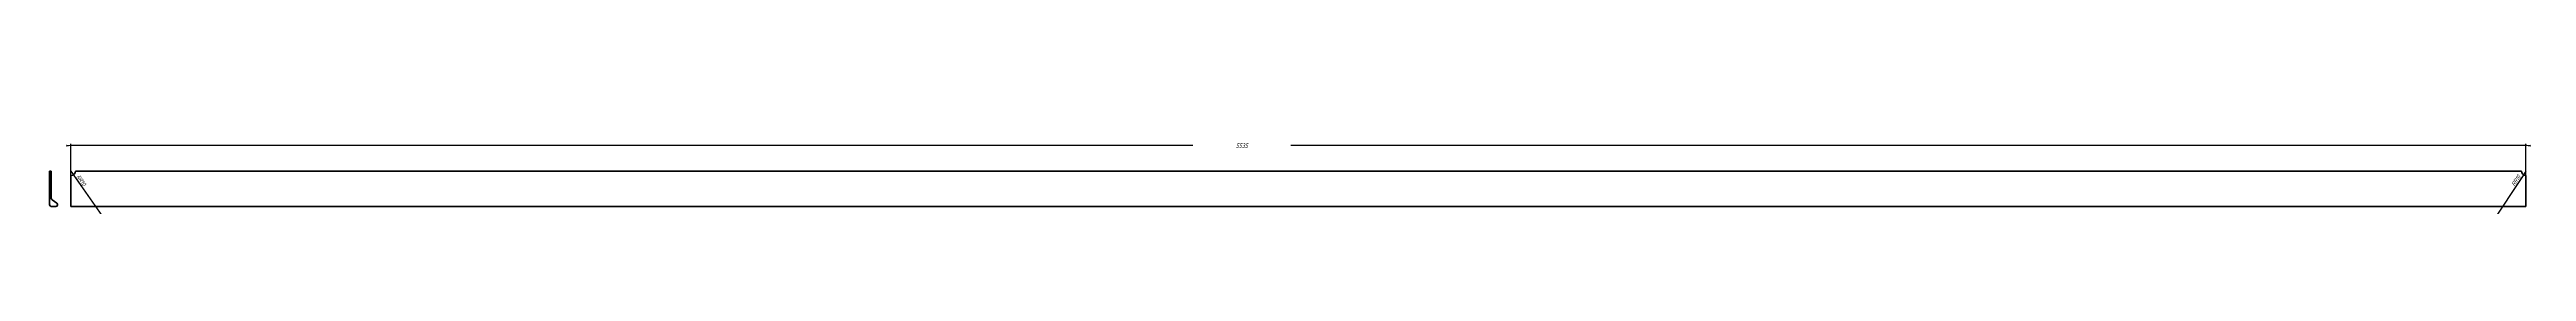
# Model space of a CAD drawing. Header units: millimetres. Extents: x -479 to 2427, y -3086 to 397.
# Drawn here: x -479 to 2313, y -139 to -35 of the extents above; entities that cross this region are included whole.
import ezdxf

# ---------------------------------------------------------------- set-up
doc = ezdxf.new("R2010")
doc.units = ezdxf.units.MM
doc.linetypes.add('K5LT_BASIC', pattern=[0])
doc.linetypes.add('K5LT_THIN', pattern=[0])
doc.layers.add('Системный слой', color=7, linetype='Continuous')
doc.layers.add('Системный слой (1)', color=7, linetype='Continuous', true_color=0x909090)
doc.styles.add('KDIMTEXTSTYLE', font='GOST_AU.SHX', dxfattribs={"width": 0.96, "oblique": 15, "height": 5})
doc.dimstyles.new('KDIMSTYLE (0.50)', dxfattribs={"dimtxt": 5, "dimasz": 1, "dimexe": 2, "dimexo": 0, "dimgap": 1, "dimtad": 1, "dimlfac": 2, "dimtxsty": 'KDIMTEXTSTYLE', "dimsah": 1, "dimcen": 0, "dimdle": 1, "dimadec": 0, "dimazin": 0, "dimtfac": 0.667, "dimtmove": 0, "dimatfit": 3, "dimfxl": 1, "dimtvp": 1, "dimtolj": 1, "dimtzin": 0, "dimarcsym": 0})

# ---------------------------------------------------------------- blocks, each defined once
blk = doc.blocks.new('KDIMARROW_01')
at = {"layer": 'Системный слой'}
blk.add_hatch(color=0, dxfattribs=at).paths.add_polyline_path([(0, 0), (-5, 0.7), (-4.5, 0), (-5, -0.7)])
at = {"layer": 'Системный слой', "color": 0, "linetype": 'K5LT_THIN', "lineweight": 18}
for p, q in [((-4.5, 0), (-5, 0.7)), ((-5, 0.7), (0, 0)), ((0, 0), (-5, -0.7)), ((-5, -0.7), (-4.5, 0))]:
    blk.add_line(p, q, dxfattribs=at)
at = {"layer": 'Системный слой (1)', "color": 0, "linetype": 'K5LT_THIN', "lineweight": 18}
blk.add_line((0, 0), (-1, 0), dxfattribs=at)

msp = doc.modelspace()

# ---------------------------------------------------------------- linework, layer by layer
at = {"layer": 'Системный слой (1)', "color": 5, "linetype": 'K5LT_BASIC', "lineweight": 60, "true_color": 0x0000ff}
for p, q in [((-479.2946, -98.7373), (-477.2946, -98.7373)), ((-479.2946, -98.7373), (-479.2946, -103.7373)), ((-479.2946, -103.7373), (-477.2946, -103.7373)), ((-479.2946, -103.7373), (-479.2946, -136.7373)), ((-477.2946, -103.7373), (-477.2946, -98.7373)), ((-477.2946, -129.4873), (-477.2946, -103.7373)), ((-455.1501, -136.7373), (-455.1501, -103.7373)), ((2307.3499, -98.7373), (-450.1501, -98.7373)), ((2312.3499, -103.7373), (2312.3499, -136.7373)), ((-477.2946, -138.7373), (-472.1501, -138.7373)), ((-470.9705, -135.1222), (-476.4742, -131.1023)), ((-455.1501, -138.7373), (-455.1501, -136.7373)), ((2312.3499, -138.7373), (-455.1501, -138.7373)), ((2312.3499, -138.7373), (2312.3499, -136.7373))]:
    msp.add_line(p, q, dxfattribs=at)
for centre, radius, start, end in [((-455.1501, -98.7373), 5, 270, 0), ((2312.3499, -98.7373), 5, 180, 270), ((-477.2946, -136.7373), 2, 180, 270), ((-475.2946, -129.4873), 2, 180, 233.8563271), ((-472.1501, -136.7373), 2, 270, 53.8563271)]:
    msp.add_arc(centre, radius, start, end, dxfattribs=at)

# ---------------------------------------------------------------- dimensions: what is measured, and where the dimension line sits
at = {"layer": 'Системный слой (1)', "color": 7}
msp.add_linear_dim(base=(-455.1501, -69.955), p1=(2312.3499, -103.7373), p2=(-455.1501, -103.7373), location=(864.8499, -69.955), dimstyle='KDIMSTYLE (0.50)', override={"dimexo": 0, "dimpost": '\\H5.0;\\W0.965;\\Q15;<>', "dimblk1": 'KDIMARROW_01', "dimblk2": 'KDIMARROW_01', "dimse1": 0, "dimse2": 0, "dimclrt": 7, "dimtolj": 1}, dxfattribs=at).render()
for center, location in [((-455.1501, -98.7373), (-446.5335, -111.1901)), ((2312.3499, -98.7373), (2304.0008, -111.3711))]:
    msp.add_radius_dim(center=center, radius=5, location=location, dimstyle='KDIMSTYLE (0.50)', override={"dimpost": '\\H5.0;\\W0.965;\\Q15;R<>', "dimblk2": 'KDIMARROW_01', "dimclrt": 7, "dimtolj": 1}, dxfattribs=at).render()

doc.saveas('drawing.dxf')
